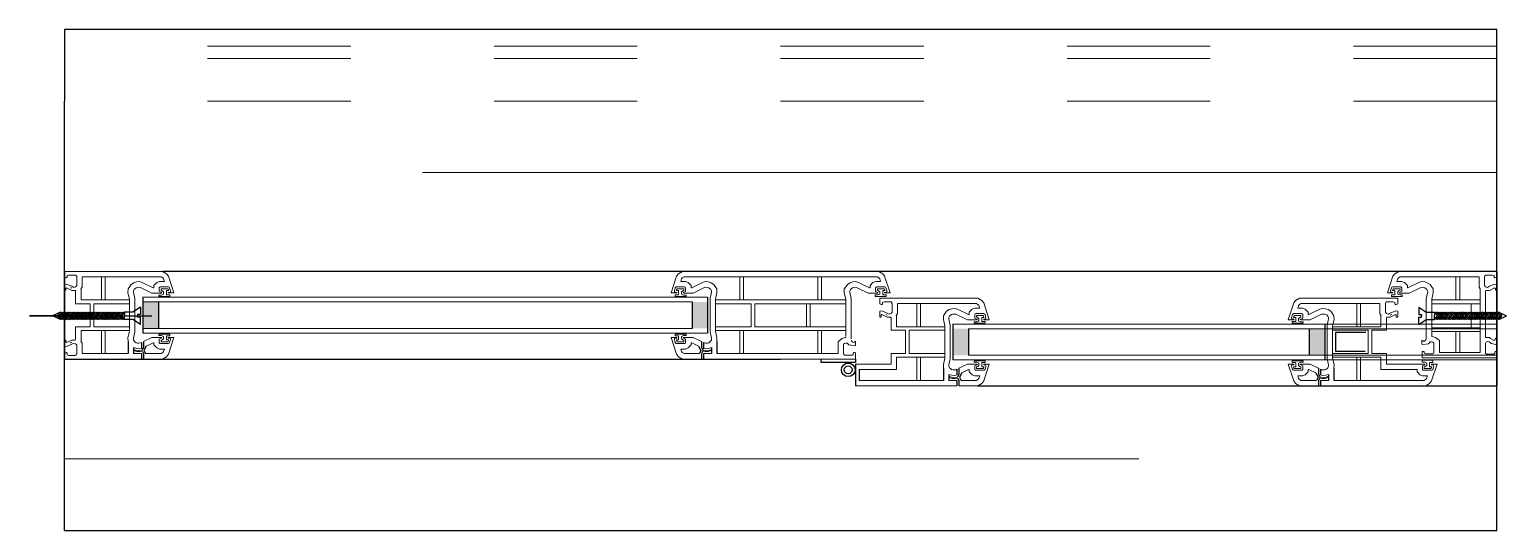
# Model space of a CAD drawing. Header units: metres. Extents: x -355 to 973, y -73 to 238.
# Drawn here: x 753.097 to 754.128, y 170.365 to 170.715 of the extents above; entities that cross this region are included whole.
import ezdxf

# ---------------------------------------------------------------- set-up
doc = ezdxf.new("R2010")
doc.units = ezdxf.units.M
doc.header["$LTSCALE"] = 3
doc.header["$MEASUREMENT"] = 0
doc.linetypes.add('202$0$HIDDEN', pattern=[0.375, 0.25, -0.125])
doc.linetypes.add('DASHED2', pattern=[0.375, 0.25, -0.125])
doc.layers.add('01B', color=10, linetype='Continuous')
doc.layers.add('5', color=2, linetype='Continuous')
doc.layers.add('05', color=21, linetype='Continuous', lineweight=5)
doc.layers.add('15', color=63, linetype='DASHED2', lineweight=15)

# ---------------------------------------------------------------- blocks, each defined once
blk = doc.blocks.new('DSSSS')
at = {"layer": '05'}
for p, q in [((152.76042, -221.38644), (152.76042, -221.38719)), ((152.76042, -221.38719), (152.76643, -221.38719)), ((152.76643, -221.38719), (152.76643, -221.38631))]:
    blk.add_line(p, q, dxfattribs=at)
blk.add_lwpolyline([(152.76643, -221.38631), (152.76455, -221.38631), (152.76455, -221.38402), (152.76573, -221.38402), (152.76544, -221.383), (152.76167, -221.383), (152.76167, -221.38381), (152.76226, -221.38407), (152.76299, -221.38465), (152.76299, -221.38592), (152.76191, -221.38644), (152.76042, -221.38644)], dxfattribs=at)
blk = doc.blocks.new('2wq2w')
at = {"layer": '01B'}
for points in [[(223.1487, 63.4053), (223.1378, 63.4053), (223.1378, 63.4238), (223.1487, 63.4238)], [(223.5212, 63.4053), (223.5321, 63.4053), (223.5321, 63.4238), (223.5212, 63.4238)], [(223.7141, 63.3866), (223.7032, 63.3866), (223.7032, 63.4051), (223.7141, 63.4051)], [(223.952, 63.4051), (223.9629, 63.4051), (223.9629, 63.3866), (223.952, 63.3866)]]:
    blk.add_hatch(color=143, dxfattribs=at).paths.add_polyline_path(points)
at = {"layer": '01B', "color": 32}
for p, q in [((223.083, 63.6142), (223.083, 63.5642)), ((224.083, 63.5642), (224.083, 63.6142)), ((223.083, 63.2642), (223.083, 63.5641)), ((224.083, 63.2642), (224.083, 63.5641))]:
    blk.add_line(p, q, dxfattribs=at)
at = {"layer": '01B', "color": 143}
for p, q in [((223.083, 63.4452), (223.083, 63.3839)), ((224.083, 63.4452), (223.1516, 63.4452)), ((224.083, 63.4452), (224.083, 63.3847)), ((224.083, 63.4452), (224.083, 63.3652)), ((223.1361, 63.4203), (223.1308, 63.4167)), ((223.1361, 63.4203), (223.1361, 63.4151)), ((223.1378, 63.4271), (223.1378, 63.402)), ((223.1487, 63.4238), (223.1487, 63.4053)), ((223.5212, 63.4238), (223.5212, 63.4053)), ((223.5321, 63.4271), (223.5321, 63.402)), ((224.0285, 63.4203), (224.0285, 63.4151)), ((224.0285, 63.4203), (224.0338, 63.4167)), ((223.0995, 63.4142), (223.0587, 63.4142)), ((223.0587, 63.4142), (223.144, 63.4142)), ((223.0802, 63.4167), (223.0748, 63.4142)), ((223.0802, 63.4116), (223.0748, 63.4142)), ((223.0802, 63.4167), (223.0781, 63.4142)), ((223.0802, 63.4116), (223.0781, 63.4142)), ((223.0814, 63.4167), (223.0793, 63.4142)), ((223.0814, 63.4116), (223.0793, 63.4142)), ((223.0802, 63.4167), (223.0809, 63.4161)), ((223.0802, 63.4116), (223.0809, 63.4122)), ((223.0827, 63.4167), (223.0806, 63.4142)), ((223.0827, 63.4116), (223.0806, 63.4142)), ((223.0814, 63.4167), (223.0822, 63.4161)), ((223.0814, 63.4116), (223.0822, 63.4122)), ((223.0839, 63.4167), (223.0818, 63.4142)), ((223.0839, 63.4116), (223.0818, 63.4142)), ((223.0827, 63.4167), (223.0834, 63.4161)), ((223.0827, 63.4116), (223.0834, 63.4122)), ((223.0852, 63.4167), (223.0831, 63.4142)), ((223.0852, 63.4116), (223.0831, 63.4142)), ((223.0839, 63.4167), (223.0847, 63.4161)), ((223.0839, 63.4116), (223.0847, 63.4122)), ((223.0864, 63.4167), (223.0843, 63.4142)), ((223.0864, 63.4116), (223.0843, 63.4142)), ((223.0852, 63.4167), (223.0859, 63.4161)), ((223.0852, 63.4116), (223.0859, 63.4122)), ((223.0877, 63.4167), (223.0855, 63.4142)), ((223.0877, 63.4116), (223.0855, 63.4142)), ((223.0864, 63.4167), (223.0872, 63.4161)), ((223.0864, 63.4116), (223.0872, 63.4122)), ((223.0889, 63.4167), (223.0868, 63.4142)), ((223.0889, 63.4116), (223.0868, 63.4142)), ((223.0877, 63.4167), (223.0884, 63.4161)), ((223.0877, 63.4116), (223.0884, 63.4122)), ((223.0902, 63.4167), (223.088, 63.4142)), ((223.0902, 63.4116), (223.088, 63.4142)), ((223.0889, 63.4167), (223.0897, 63.4161)), ((223.0889, 63.4116), (223.0897, 63.4122)), ((223.0914, 63.4167), (223.0893, 63.4142)), ((223.0914, 63.4116), (223.0893, 63.4142)), ((223.0902, 63.4167), (223.0909, 63.4161)), ((223.0902, 63.4116), (223.0909, 63.4122)), ((223.0927, 63.4167), (223.0905, 63.4142)), ((223.0927, 63.4116), (223.0905, 63.4142)), ((223.0914, 63.4167), (223.0921, 63.4161)), ((223.0914, 63.4116), (223.0921, 63.4122)), ((223.0939, 63.4167), (223.0918, 63.4142)), ((223.0939, 63.4116), (223.0918, 63.4142)), ((223.0927, 63.4167), (223.0934, 63.4161)), ((223.0927, 63.4116), (223.0934, 63.4122)), ((223.0952, 63.4167), (223.093, 63.4142)), ((223.0952, 63.4116), (223.093, 63.4142)), ((223.0939, 63.4167), (223.0946, 63.4161)), ((223.0939, 63.4116), (223.0946, 63.4122)), ((223.0964, 63.4167), (223.0943, 63.4142)), ((223.0964, 63.4116), (223.0943, 63.4142)), ((223.0952, 63.4167), (223.0959, 63.4161)), ((223.0952, 63.4116), (223.0959, 63.4122)), ((223.0976, 63.4167), (223.0955, 63.4142)), ((223.0976, 63.4116), (223.0955, 63.4142)), ((223.0964, 63.4167), (223.0971, 63.4161)), ((223.0964, 63.4116), (223.0971, 63.4122)), ((223.0989, 63.4167), (223.0968, 63.4142)), ((223.0989, 63.4116), (223.0968, 63.4142)), ((223.0976, 63.4167), (223.0984, 63.4161)), ((223.0976, 63.4116), (223.0984, 63.4122)), ((223.1001, 63.4167), (223.098, 63.4142)), ((223.1001, 63.4116), (223.098, 63.4142)), ((223.0989, 63.4167), (223.0996, 63.4161)), ((223.0989, 63.4116), (223.0996, 63.4122)), ((223.1014, 63.4167), (223.0993, 63.4142)), ((223.1014, 63.4116), (223.0993, 63.4142)), ((223.1001, 63.4167), (223.1009, 63.4161)), ((223.1001, 63.4116), (223.1009, 63.4122)), ((223.1026, 63.4167), (223.1005, 63.4142)), ((223.1026, 63.4116), (223.1005, 63.4142)), ((223.1014, 63.4167), (223.1021, 63.4161)), ((223.1014, 63.4116), (223.1021, 63.4122)), ((223.1039, 63.4167), (223.1017, 63.4142)), ((223.1039, 63.4116), (223.1017, 63.4142)), ((223.1026, 63.4167), (223.1034, 63.4161)), ((223.1026, 63.4116), (223.1034, 63.4122)), ((223.1051, 63.4167), (223.103, 63.4142)), ((223.1051, 63.4116), (223.103, 63.4142)), ((223.1039, 63.4167), (223.1046, 63.4161)), ((223.1039, 63.4116), (223.1046, 63.4122)), ((223.1064, 63.4167), (223.1042, 63.4142)), ((223.1064, 63.4116), (223.1042, 63.4142)), ((223.1051, 63.4167), (223.1058, 63.4161)), ((223.1051, 63.4116), (223.1058, 63.4122)), ((223.1076, 63.4167), (223.1055, 63.4142)), ((223.1076, 63.4116), (223.1055, 63.4142)), ((223.1064, 63.4167), (223.1071, 63.4161)), ((223.1064, 63.4116), (223.1071, 63.4122)), ((223.1089, 63.4167), (223.1067, 63.4142)), ((223.1089, 63.4116), (223.1067, 63.4142)), ((223.1076, 63.4167), (223.1083, 63.4161)), ((223.1076, 63.4116), (223.1083, 63.4122)), ((223.1101, 63.4167), (223.108, 63.4142)), ((223.1101, 63.4116), (223.108, 63.4142)), ((223.1089, 63.4167), (223.1096, 63.4161)), ((223.1089, 63.4116), (223.1096, 63.4122)), ((223.1113, 63.4167), (223.1092, 63.4142)), ((223.1113, 63.4116), (223.1092, 63.4142)), ((223.1101, 63.4167), (223.1108, 63.4161)), ((223.1101, 63.4116), (223.1108, 63.4122)), ((223.1126, 63.4167), (223.1105, 63.4142)), ((223.1126, 63.4116), (223.1105, 63.4142)), ((223.1113, 63.4167), (223.1121, 63.4161)), ((223.1113, 63.4116), (223.1121, 63.4122)), ((223.1138, 63.4167), (223.1117, 63.4142)), ((223.1138, 63.4116), (223.1117, 63.4142)), ((223.1126, 63.4167), (223.1133, 63.4161)), ((223.1126, 63.4116), (223.1133, 63.4122)), ((223.1151, 63.4167), (223.113, 63.4142)), ((223.1151, 63.4116), (223.113, 63.4142)), ((223.1138, 63.4167), (223.1146, 63.4161)), ((223.1138, 63.4116), (223.1146, 63.4122)), ((223.1163, 63.4167), (223.1142, 63.4142)), ((223.1163, 63.4116), (223.1142, 63.4142)), ((223.1151, 63.4167), (223.1158, 63.4161)), ((223.1151, 63.4116), (223.1158, 63.4122)), ((223.1176, 63.4167), (223.1154, 63.4142)), ((223.1176, 63.4116), (223.1154, 63.4142)), ((223.1163, 63.4167), (223.1171, 63.4161)), ((223.1163, 63.4116), (223.1171, 63.4122)), ((223.1188, 63.4167), (223.1167, 63.4142)), ((223.1188, 63.4116), (223.1167, 63.4142)), ((223.1176, 63.4167), (223.1183, 63.4161)), ((223.1176, 63.4116), (223.1183, 63.4122)), ((223.1201, 63.4167), (223.1179, 63.4142)), ((223.1201, 63.4116), (223.1179, 63.4142)), ((223.1188, 63.4167), (223.1195, 63.4161)), ((223.1188, 63.4116), (223.1195, 63.4122)), ((223.1213, 63.4167), (223.1192, 63.4142)), ((223.1213, 63.4116), (223.1192, 63.4142)), ((223.1201, 63.4167), (223.1208, 63.4161)), ((223.1201, 63.4116), (223.1208, 63.4122)), ((223.1226, 63.4167), (223.1204, 63.4142)), ((223.1226, 63.4116), (223.1204, 63.4142)), ((223.1213, 63.4167), (223.122, 63.4161)), ((223.1213, 63.4116), (223.122, 63.4122)), ((223.1238, 63.4167), (223.1217, 63.4142)), ((223.1238, 63.4116), (223.1217, 63.4142)), ((223.1226, 63.4167), (223.1233, 63.4161)), ((223.1226, 63.4116), (223.1233, 63.4122)), ((223.125, 63.4167), (223.1229, 63.4142)), ((223.125, 63.4116), (223.1229, 63.4142)), ((223.1238, 63.4167), (223.1245, 63.4161)), ((223.1238, 63.4116), (223.1245, 63.4122)), ((223.1308, 63.4167), (223.125, 63.4167)), ((223.125, 63.4167), (223.125, 63.4142)), ((223.125, 63.4116), (223.125, 63.4142)), ((223.1308, 63.4116), (223.125, 63.4116)), ((223.1361, 63.408), (223.1308, 63.4116)), ((223.1361, 63.4151), (223.134, 63.4151)), ((223.134, 63.4151), (223.134, 63.4142)), ((223.134, 63.4132), (223.134, 63.4142)), ((223.1361, 63.4132), (223.134, 63.4132)), ((223.1361, 63.408), (223.1361, 63.4132)), ((224.0285, 63.4151), (224.0305, 63.4151)), ((224.0285, 63.408), (224.0285, 63.4132)), ((224.0285, 63.4132), (224.0305, 63.4132)), ((224.0285, 63.408), (224.0338, 63.4116)), ((224.0305, 63.4151), (224.0305, 63.4142)), ((224.0305, 63.4132), (224.0305, 63.4142)), ((224.0338, 63.4167), (224.0395, 63.4167)), ((224.0338, 63.4116), (224.0395, 63.4116)), ((224.0395, 63.4167), (224.0395, 63.4142)), ((224.0395, 63.4167), (224.0417, 63.4142)), ((224.0395, 63.4116), (224.0395, 63.4142)), ((224.0395, 63.4116), (224.0417, 63.4142)), ((224.0408, 63.4167), (224.04, 63.4161)), ((224.0408, 63.4116), (224.04, 63.4122)), ((224.0408, 63.4167), (224.0429, 63.4142)), ((224.0408, 63.4116), (224.0429, 63.4142)), ((224.042, 63.4167), (224.0413, 63.4161)), ((224.042, 63.4116), (224.0413, 63.4122)), ((224.042, 63.4167), (224.0441, 63.4142)), ((224.042, 63.4116), (224.0441, 63.4142)), ((224.0433, 63.4167), (224.0425, 63.4161)), ((224.0433, 63.4116), (224.0425, 63.4122)), ((224.0433, 63.4167), (224.0454, 63.4142)), ((224.0433, 63.4116), (224.0454, 63.4142)), ((224.0445, 63.4167), (224.0438, 63.4161)), ((224.0445, 63.4116), (224.0438, 63.4122)), ((224.0445, 63.4167), (224.0466, 63.4142)), ((224.0445, 63.4116), (224.0466, 63.4142)), ((224.0458, 63.4167), (224.045, 63.4161)), ((224.0458, 63.4116), (224.045, 63.4122)), ((224.0458, 63.4167), (224.0479, 63.4142)), ((224.0458, 63.4116), (224.0479, 63.4142)), ((224.047, 63.4167), (224.0463, 63.4161)), ((224.047, 63.4116), (224.0463, 63.4122)), ((224.047, 63.4167), (224.0491, 63.4142)), ((224.047, 63.4116), (224.0491, 63.4142)), ((224.0482, 63.4167), (224.0475, 63.4161)), ((224.0482, 63.4116), (224.0475, 63.4122)), ((224.0482, 63.4167), (224.0504, 63.4142)), ((224.0482, 63.4116), (224.0504, 63.4142)), ((224.0495, 63.4167), (224.0488, 63.4161)), ((224.0495, 63.4116), (224.0488, 63.4122)), ((224.0495, 63.4167), (224.0516, 63.4142)), ((224.0495, 63.4116), (224.0516, 63.4142)), ((224.0507, 63.4167), (224.05, 63.4161)), ((224.0507, 63.4116), (224.05, 63.4122)), ((224.0507, 63.4167), (224.0529, 63.4142)), ((224.0507, 63.4116), (224.0529, 63.4142)), ((224.052, 63.4167), (224.0512, 63.4161)), ((224.052, 63.4116), (224.0512, 63.4122)), ((224.052, 63.4167), (224.0541, 63.4142)), ((224.052, 63.4116), (224.0541, 63.4142)), ((224.0532, 63.4167), (224.0525, 63.4161)), ((224.0532, 63.4116), (224.0525, 63.4122)), ((224.0532, 63.4167), (224.0554, 63.4142)), ((224.0532, 63.4116), (224.0554, 63.4142)), ((224.0545, 63.4167), (224.0537, 63.4161)), ((224.0545, 63.4116), (224.0537, 63.4122)), ((224.0545, 63.4167), (224.0566, 63.4142)), ((224.0545, 63.4116), (224.0566, 63.4142)), ((224.0557, 63.4167), (224.055, 63.4161)), ((224.0557, 63.4116), (224.055, 63.4122)), ((224.0557, 63.4167), (224.0578, 63.4142)), ((224.0557, 63.4116), (224.0578, 63.4142)), ((224.057, 63.4167), (224.0562, 63.4161)), ((224.057, 63.4116), (224.0562, 63.4122)), ((224.057, 63.4167), (224.0591, 63.4142)), ((224.057, 63.4116), (224.0591, 63.4142)), ((224.0582, 63.4167), (224.0575, 63.4161)), ((224.0582, 63.4116), (224.0575, 63.4122)), ((224.0582, 63.4167), (224.0603, 63.4142)), ((224.0582, 63.4116), (224.0603, 63.4142)), ((224.0595, 63.4167), (224.0587, 63.4161)), ((224.0595, 63.4116), (224.0587, 63.4122)), ((224.0595, 63.4167), (224.0616, 63.4142)), ((224.0595, 63.4116), (224.0616, 63.4142)), ((224.0607, 63.4167), (224.06, 63.4161)), ((224.0607, 63.4116), (224.06, 63.4122)), ((224.0607, 63.4167), (224.0628, 63.4142)), ((224.0607, 63.4116), (224.0628, 63.4142)), ((224.0619, 63.4167), (224.0612, 63.4161)), ((224.0619, 63.4116), (224.0612, 63.4122)), ((224.0619, 63.4167), (224.0641, 63.4142)), ((224.0619, 63.4116), (224.0641, 63.4142)), ((224.0632, 63.4167), (224.0625, 63.4161)), ((224.0632, 63.4116), (224.0625, 63.4122)), ((224.0632, 63.4167), (224.0653, 63.4142)), ((224.0632, 63.4116), (224.0653, 63.4142)), ((224.0644, 63.4167), (224.0637, 63.4161)), ((224.0644, 63.4116), (224.0637, 63.4122)), ((224.0644, 63.4167), (224.0666, 63.4142)), ((224.0644, 63.4116), (224.0666, 63.4142)), ((224.0657, 63.4167), (224.065, 63.4161)), ((224.0657, 63.4116), (224.065, 63.4122)), ((224.0657, 63.4167), (224.0678, 63.4142)), ((224.0657, 63.4116), (224.0678, 63.4142)), ((224.0669, 63.4167), (224.0662, 63.4161)), ((224.0669, 63.4116), (224.0662, 63.4122)), ((224.0669, 63.4167), (224.0691, 63.4142)), ((224.0669, 63.4116), (224.0691, 63.4142)), ((224.0682, 63.4167), (224.0674, 63.4161)), ((224.0682, 63.4116), (224.0674, 63.4122)), ((224.0682, 63.4167), (224.0703, 63.4142)), ((224.0682, 63.4116), (224.0703, 63.4142)), ((224.0694, 63.4167), (224.0687, 63.4161)), ((224.0694, 63.4116), (224.0687, 63.4122)), ((224.0694, 63.4167), (224.0715, 63.4142)), ((224.0694, 63.4116), (224.0715, 63.4142)), ((224.0707, 63.4167), (224.0699, 63.4161)), ((224.0707, 63.4116), (224.0699, 63.4122)), ((224.0707, 63.4167), (224.0728, 63.4142)), ((224.0707, 63.4116), (224.0728, 63.4142)), ((224.0719, 63.4167), (224.0712, 63.4161)), ((224.0719, 63.4116), (224.0712, 63.4122)), ((224.0719, 63.4167), (224.074, 63.4142)), ((224.0719, 63.4116), (224.074, 63.4142)), ((224.0732, 63.4167), (224.0724, 63.4161)), ((224.0732, 63.4116), (224.0724, 63.4122)), ((224.0732, 63.4167), (224.0753, 63.4142)), ((224.0732, 63.4116), (224.0753, 63.4142)), ((224.0744, 63.4167), (224.0737, 63.4161)), ((224.0744, 63.4116), (224.0737, 63.4122)), ((224.0744, 63.4167), (224.0765, 63.4142)), ((224.0744, 63.4116), (224.0765, 63.4142)), ((224.0756, 63.4167), (224.0749, 63.4161)), ((224.0756, 63.4116), (224.0749, 63.4122)), ((224.0756, 63.4167), (224.0778, 63.4142)), ((224.0756, 63.4116), (224.0778, 63.4142)), ((224.0769, 63.4167), (224.0762, 63.4161)), ((224.0769, 63.4116), (224.0762, 63.4122)), ((224.0769, 63.4167), (224.079, 63.4142)), ((224.0769, 63.4116), (224.079, 63.4142)), ((224.0781, 63.4167), (224.0774, 63.4161)), ((224.0781, 63.4116), (224.0774, 63.4122)), ((224.0781, 63.4167), (224.0803, 63.4142)), ((224.0781, 63.4116), (224.0803, 63.4142)), ((224.0794, 63.4167), (224.0787, 63.4161)), ((224.0794, 63.4116), (224.0787, 63.4122)), ((224.0794, 63.4167), (224.0815, 63.4142)), ((224.0794, 63.4116), (224.0815, 63.4142)), ((224.0806, 63.4167), (224.0799, 63.4161)), ((224.0806, 63.4116), (224.0799, 63.4122)), ((224.0806, 63.4167), (224.0828, 63.4142)), ((224.0806, 63.4116), (224.0828, 63.4142)), ((224.0819, 63.4167), (224.0811, 63.4161)), ((224.0819, 63.4116), (224.0811, 63.4122)), ((224.0819, 63.4167), (224.084, 63.4142)), ((224.0819, 63.4116), (224.084, 63.4142)), ((224.0831, 63.4167), (224.0824, 63.4161)), ((224.0831, 63.4116), (224.0824, 63.4122)), ((224.0831, 63.4167), (224.0853, 63.4142)), ((224.0831, 63.4116), (224.0853, 63.4142)), ((224.0844, 63.4167), (224.0836, 63.4161)), ((224.0844, 63.4116), (224.0836, 63.4122)), ((224.0844, 63.4167), (224.0865, 63.4142)), ((224.0844, 63.4167), (224.0897, 63.4142)), ((224.0844, 63.4116), (224.0865, 63.4142)), ((224.0844, 63.4116), (224.0897, 63.4142)), ((223.7032, 63.4084), (223.7032, 63.3833)), ((223.7141, 63.4051), (223.7141, 63.3866)), ((223.952, 63.4051), (223.952, 63.3866)), ((223.9629, 63.4084), (223.9629, 63.3833)), ((223.9915, 63.4024), (223.9703, 63.4024)), ((223.9703, 63.4024), (223.9703, 63.3895)), ((223.1275, 63.3962), (223.1275, 63.3877)), ((223.1313, 63.3919), (223.1313, 63.3877)), ((223.1317, 63.3904), (223.1315, 63.3898)), ((223.1368, 63.3955), (223.1368, 63.3914)), ((223.1383, 63.392), (223.1372, 63.3899)), ((223.1375, 63.3893), (223.1383, 63.3877)), ((223.1383, 63.3963), (223.1383, 63.392)), ((223.1402, 63.393), (223.1386, 63.3899)), ((223.1386, 63.3899), (223.1397, 63.3877)), ((223.5258, 63.393), (223.5274, 63.3899)), ((223.5274, 63.3899), (223.5263, 63.3877)), ((223.5277, 63.3963), (223.5277, 63.392)), ((223.5277, 63.392), (223.5289, 63.3899)), ((223.5286, 63.3893), (223.5277, 63.3877)), ((223.5293, 63.3955), (223.5293, 63.3914)), ((223.5343, 63.3904), (223.5345, 63.3898)), ((223.5348, 63.3919), (223.5348, 63.3877)), ((223.5385, 63.3962), (223.5385, 63.3877)), ((223.9703, 63.3895), (223.9912, 63.3895)), ((223.083, 63.3839), (223.583, 63.3839)), ((223.1368, 63.3877), (223.1368, 63.3839)), ((223.1383, 63.3877), (223.1383, 63.3839)), ((223.5277, 63.3877), (223.5277, 63.3839)), ((223.5293, 63.3877), (223.5293, 63.3839)), ((223.6114, 63.3815), (223.6114, 63.3839)), ((223.6353, 63.3815), (223.6114, 63.3815)), ((223.6353, 63.3839), (223.6353, 63.3815)), ((223.6353, 63.3804), (223.6353, 63.3652)), ((223.6378, 63.3766), (223.6378, 63.369)), ((223.6967, 63.3775), (223.6967, 63.369)), ((223.7005, 63.3732), (223.7005, 63.369)), ((223.7009, 63.3717), (223.7007, 63.3711)), ((223.706, 63.3769), (223.706, 63.3728)), ((223.706, 63.369), (223.706, 63.3652)), ((223.7075, 63.3733), (223.7064, 63.3712)), ((223.7067, 63.3706), (223.7075, 63.369)), ((223.7075, 63.3776), (223.7075, 63.3733)), ((223.7075, 63.369), (223.7075, 63.3652)), ((223.7095, 63.3743), (223.7078, 63.3712)), ((223.7078, 63.3712), (223.709, 63.369)), ((223.9566, 63.3743), (223.9582, 63.3712)), ((223.9582, 63.3712), (223.9571, 63.369)), ((223.9585, 63.3776), (223.9585, 63.3733)), ((223.9585, 63.3733), (223.9596, 63.3712)), ((223.9593, 63.3706), (223.9585, 63.369)), ((223.9585, 63.369), (223.9585, 63.3652)), ((223.96, 63.3769), (223.96, 63.3728)), ((223.96, 63.369), (223.96, 63.3652)), ((223.9651, 63.3717), (223.9653, 63.3711)), ((223.9655, 63.3732), (223.9655, 63.369)), ((223.9693, 63.3775), (223.9693, 63.369)), ((223.7208, 63.3652), (224.083, 63.3652))]:
    blk.add_line(p, q, dxfattribs=at)
for radius in [0.00477, 0.00274]:
    blk.add_circle((223.6302, 63.3764), radius, dxfattribs=at)
at = {"layer": '05', "color": 143}
for p, q in [((223.083, 63.4412), (223.083, 63.4452)), ((223.0844, 63.4406), (223.083, 63.4412)), ((223.085, 63.4411), (223.0844, 63.4406)), ((223.0861, 63.4426), (223.085, 63.4422)), ((223.085, 63.4422), (223.085, 63.4411)), ((223.0904, 63.4426), (223.0861, 63.4426)), ((223.091, 63.4425), (223.0904, 63.4426)), ((223.0916, 63.4415), (223.091, 63.4425)), ((223.0916, 63.4354), (223.0916, 63.4415)), ((223.0954, 63.4341), (223.0954, 63.4414)), ((223.0954, 63.4414), (223.1505, 63.4414)), ((223.1089, 63.4252), (223.1089, 63.4414)), ((223.1115, 63.4252), (223.1115, 63.4414)), ((223.1505, 63.4414), (223.1517, 63.4406)), ((223.1517, 63.4406), (223.1522, 63.44)), ((223.5144, 63.4406), (223.5139, 63.44)), ((223.5156, 63.4414), (223.5144, 63.4406)), ((223.583, 63.4414), (223.5156, 63.4414)), ((223.5545, 63.4252), (223.5545, 63.4414)), ((223.5571, 63.4252), (223.5571, 63.4414)), ((223.583, 63.4452), (223.6516, 63.4452)), ((223.583, 63.4414), (223.6505, 63.4414)), ((223.6089, 63.4252), (223.6089, 63.4414)), ((223.6115, 63.4252), (223.6115, 63.4414)), ((223.6505, 63.4414), (223.6517, 63.4406)), ((223.6516, 63.4452), (223.6543, 63.4435)), ((223.6517, 63.4406), (223.6522, 63.44)), ((223.6543, 63.4435), (223.6556, 63.4418)), ((223.6556, 63.4418), (223.6595, 63.4301)), ((224.0104, 63.4418), (224.0066, 63.4301)), ((224.0118, 63.4435), (224.0104, 63.4418)), ((224.0145, 63.4452), (224.0118, 63.4435)), ((224.0144, 63.4406), (224.0139, 63.44)), ((224.0156, 63.4414), (224.0144, 63.4406)), ((224.083, 63.4452), (224.0145, 63.4452)), ((224.0707, 63.4414), (224.0156, 63.4414)), ((224.0545, 63.4252), (224.0545, 63.4414)), ((224.0571, 63.4252), (224.0571, 63.4414)), ((224.0707, 63.4341), (224.0707, 63.4414)), ((224.0745, 63.4415), (224.075, 63.4425)), ((224.0745, 63.4354), (224.0745, 63.4415)), ((224.075, 63.4425), (224.0756, 63.4426)), ((224.0756, 63.4426), (224.0799, 63.4426)), ((224.0799, 63.4426), (224.0811, 63.4422)), ((224.0811, 63.4422), (224.0811, 63.4411)), ((224.0811, 63.4411), (224.0816, 63.4406)), ((224.0816, 63.4406), (224.083, 63.4412)), ((224.083, 63.4412), (224.083, 63.4452)), ((223.083, 63.4361), (223.0844, 63.4363)), ((223.083, 63.432), (223.083, 63.4361)), ((223.0834, 63.4318), (223.083, 63.432)), ((223.084, 63.432), (223.0834, 63.4318)), ((223.0841, 63.4332), (223.084, 63.432)), ((223.0845, 63.4337), (223.0841, 63.4332)), ((223.0844, 63.4363), (223.0883, 63.4348)), ((223.0882, 63.4319), (223.0845, 63.4337)), ((223.0881, 63.4334), (223.0872, 63.4338)), ((223.0872, 63.4338), (223.0877, 63.4336)), ((223.0877, 63.4336), (223.0881, 63.4334)), ((223.0895, 63.4319), (223.0882, 63.4319)), ((223.0883, 63.4348), (223.0896, 63.434)), ((223.0906, 63.4319), (223.0895, 63.4319)), ((223.0896, 63.434), (223.0909, 63.4345)), ((223.0909, 63.4315), (223.0906, 63.4319)), ((223.0909, 63.4345), (223.0916, 63.4354)), ((223.0909, 63.4226), (223.0909, 63.4315)), ((223.0945, 63.433), (223.0954, 63.4341)), ((223.0947, 63.4327), (223.0945, 63.433)), ((223.0947, 63.4252), (223.0947, 63.4327)), ((223.1275, 63.4329), (223.1274, 63.4303)), ((223.1274, 63.4303), (223.1285, 63.4258)), ((223.1287, 63.4347), (223.1275, 63.4329)), ((223.1297, 63.436), (223.1287, 63.4347)), ((223.1315, 63.4372), (223.1297, 63.436)), ((223.1334, 63.4378), (223.1315, 63.4372)), ((223.1354, 63.438), (223.1334, 63.4378)), ((223.1374, 63.4375), (223.1354, 63.438)), ((223.145, 63.4338), (223.1374, 63.4375)), ((223.1455, 63.4338), (223.145, 63.4338)), ((223.1475, 63.4374), (223.1455, 63.4353)), ((223.1455, 63.4353), (223.1455, 63.4338)), ((223.1494, 63.4382), (223.1475, 63.4374)), ((223.1528, 63.4382), (223.1494, 63.4382)), ((223.1522, 63.44), (223.1528, 63.4382)), ((223.5139, 63.44), (223.5133, 63.4382)), ((223.5133, 63.4382), (223.5166, 63.4382)), ((223.5166, 63.4382), (223.5185, 63.4374)), ((223.5185, 63.4374), (223.5206, 63.4353)), ((223.5206, 63.4353), (223.5206, 63.4338)), ((223.5206, 63.4338), (223.521, 63.4338)), ((223.521, 63.4338), (223.5286, 63.4375)), ((223.5286, 63.4375), (223.5307, 63.438)), ((223.5307, 63.438), (223.5327, 63.4378)), ((223.5327, 63.4378), (223.5345, 63.4372)), ((223.5345, 63.4372), (223.5364, 63.436)), ((223.5364, 63.436), (223.5374, 63.4347)), ((223.5374, 63.4347), (223.5385, 63.4329)), ((223.5386, 63.4303), (223.5376, 63.4258)), ((223.5385, 63.4329), (223.5386, 63.4303)), ((223.6275, 63.4329), (223.6274, 63.4303)), ((223.6274, 63.4303), (223.6285, 63.4258)), ((223.6287, 63.4347), (223.6275, 63.4329)), ((223.6297, 63.436), (223.6287, 63.4347)), ((223.6315, 63.4372), (223.6297, 63.436)), ((223.6318, 63.4325), (223.6313, 63.4317)), ((223.6313, 63.4317), (223.6313, 63.4306)), ((223.6313, 63.4306), (223.6323, 63.4262)), ((223.6334, 63.4378), (223.6315, 63.4372)), ((223.6323, 63.4331), (223.6318, 63.4325)), ((223.6332, 63.4337), (223.6323, 63.4331)), ((223.6341, 63.434), (223.6332, 63.4337)), ((223.6354, 63.438), (223.6334, 63.4378)), ((223.6351, 63.4341), (223.6341, 63.434)), ((223.6361, 63.4339), (223.6351, 63.4341)), ((223.6374, 63.4375), (223.6354, 63.438)), ((223.6441, 63.43), (223.6361, 63.4339)), ((223.645, 63.4338), (223.6374, 63.4375)), ((223.6506, 63.43), (223.6441, 63.43)), ((223.6455, 63.4338), (223.645, 63.4338)), ((223.6475, 63.4374), (223.6455, 63.4353)), ((223.6455, 63.4353), (223.6455, 63.4338)), ((223.6494, 63.4382), (223.6475, 63.4374)), ((223.6497, 63.4342), (223.6493, 63.4337)), ((223.6493, 63.4337), (223.6493, 63.4312)), ((223.6493, 63.4312), (223.6507, 63.4306)), ((223.6528, 63.4382), (223.6494, 63.4382)), ((223.6502, 63.4343), (223.6497, 63.4342)), ((223.6558, 63.4343), (223.6502, 63.4343)), ((223.651, 63.4301), (223.6506, 63.43)), ((223.6507, 63.4306), (223.651, 63.4303)), ((223.651, 63.4303), (223.651, 63.4301)), ((223.6522, 63.44), (223.6528, 63.4382)), ((223.6555, 63.4301), (223.6555, 63.4305)), ((223.6555, 63.4305), (223.6563, 63.4305)), ((223.6595, 63.4301), (223.6555, 63.4301)), ((223.6562, 63.4341), (223.6558, 63.4343)), ((223.6565, 63.4337), (223.6562, 63.4341)), ((223.6563, 63.4305), (223.6568, 63.4306)), ((223.6572, 63.4315), (223.6565, 63.4337)), ((223.6568, 63.4306), (223.6571, 63.431)), ((223.6571, 63.431), (223.6572, 63.4315)), ((224.0066, 63.4301), (224.0105, 63.4301)), ((224.0089, 63.4315), (224.0095, 63.4337)), ((224.009, 63.431), (224.0089, 63.4315)), ((224.0092, 63.4306), (224.009, 63.431)), ((224.0098, 63.4305), (224.0092, 63.4306)), ((224.0095, 63.4337), (224.0098, 63.4341)), ((224.0098, 63.4341), (224.0102, 63.4343)), ((224.0105, 63.4305), (224.0098, 63.4305)), ((224.0102, 63.4343), (224.0159, 63.4343)), ((224.0105, 63.4301), (224.0105, 63.4305)), ((224.0139, 63.44), (224.0133, 63.4382)), ((224.0133, 63.4382), (224.0166, 63.4382)), ((224.0154, 63.4306), (224.0151, 63.4303)), ((224.0151, 63.4303), (224.0151, 63.4301)), ((224.0151, 63.4301), (224.0154, 63.43)), ((224.0167, 63.4312), (224.0154, 63.4306)), ((224.0154, 63.43), (224.0219, 63.43)), ((224.0159, 63.4343), (224.0163, 63.4342)), ((224.0163, 63.4342), (224.0167, 63.4337)), ((224.0166, 63.4382), (224.0185, 63.4374)), ((224.0167, 63.4337), (224.0167, 63.4312)), ((224.0185, 63.4374), (224.0206, 63.4353)), ((224.0206, 63.4353), (224.0206, 63.4338)), ((224.0206, 63.4338), (224.021, 63.4338)), ((224.021, 63.4338), (224.0286, 63.4375)), ((224.0219, 63.43), (224.0299, 63.4339)), ((224.0286, 63.4375), (224.0307, 63.438)), ((224.0299, 63.4339), (224.0309, 63.4341)), ((224.0307, 63.438), (224.0327, 63.4378)), ((224.0309, 63.4341), (224.032, 63.434)), ((224.032, 63.434), (224.0328, 63.4337)), ((224.0327, 63.4378), (224.0345, 63.4372)), ((224.0328, 63.4337), (224.0337, 63.4331)), ((224.0337, 63.4331), (224.0342, 63.4325)), ((224.0348, 63.4306), (224.0338, 63.4262)), ((224.0342, 63.4325), (224.0347, 63.4317)), ((224.0345, 63.4372), (224.0364, 63.436)), ((224.0347, 63.4317), (224.0348, 63.4306)), ((224.0364, 63.436), (224.0374, 63.4347)), ((224.0374, 63.4347), (224.0385, 63.4329)), ((224.0386, 63.4303), (224.0376, 63.4258)), ((224.0385, 63.4329), (224.0386, 63.4303)), ((224.0715, 63.433), (224.0707, 63.4341)), ((224.0713, 63.4327), (224.0715, 63.433)), ((224.0713, 63.4104), (224.0713, 63.4327)), ((224.0751, 63.4345), (224.0745, 63.4354)), ((224.0765, 63.434), (224.0751, 63.4345)), ((224.0751, 63.4315), (224.0755, 63.4319)), ((224.0751, 63.4104), (224.0751, 63.4315)), ((224.0755, 63.4319), (224.0766, 63.4319)), ((224.0778, 63.4348), (224.0765, 63.434)), ((224.0766, 63.4319), (224.0778, 63.4319)), ((224.0816, 63.4363), (224.0778, 63.4348)), ((224.0778, 63.4319), (224.0815, 63.4337)), ((224.0815, 63.4337), (224.082, 63.4332)), ((224.083, 63.4361), (224.0816, 63.4363)), ((224.082, 63.4332), (224.0821, 63.432)), ((224.0821, 63.432), (224.0827, 63.4318)), ((224.0827, 63.4318), (224.083, 63.432)), ((224.083, 63.432), (224.083, 63.4361)), ((223.0909, 63.4226), (223.101, 63.4226)), ((223.0947, 63.4252), (223.1285, 63.4252)), ((223.101, 63.4226), (223.101, 63.4145)), ((223.1036, 63.4226), (223.1285, 63.4226)), ((223.1036, 63.4226), (223.1036, 63.4145)), ((223.1285, 63.4258), (223.1285, 63.4189)), ((223.5376, 63.4258), (223.5376, 63.4189)), ((223.583, 63.4252), (223.5376, 63.4252)), ((223.5625, 63.4226), (223.5376, 63.4226)), ((223.5625, 63.4226), (223.5625, 63.4145)), ((223.583, 63.4226), (223.565, 63.4226)), ((223.565, 63.4226), (223.565, 63.4145)), ((223.583, 63.4252), (223.6285, 63.4252)), ((223.583, 63.4226), (223.6285, 63.4226)), ((223.601, 63.4226), (223.601, 63.4145)), ((223.6036, 63.4226), (223.6036, 63.4145)), ((223.6285, 63.4258), (223.6285, 63.4181)), ((223.6323, 63.4262), (223.6323, 63.4181)), ((223.649, 63.4287), (223.649, 63.4277)), ((223.649, 63.4277), (223.6567, 63.4277)), ((223.6567, 63.4277), (223.6567, 63.4288)), ((223.6782, 63.4065), (223.6782, 63.4227)), ((223.6807, 63.4065), (223.6807, 63.4227)), ((223.9853, 63.4065), (223.9853, 63.4227)), ((223.9879, 63.4065), (223.9879, 63.4227)), ((224.0094, 63.4277), (224.0094, 63.4288)), ((224.017, 63.4277), (224.0094, 63.4277)), ((224.017, 63.4287), (224.017, 63.4277)), ((224.0338, 63.4262), (224.0338, 63.4181)), ((224.0376, 63.4258), (224.0376, 63.4181)), ((224.0713, 63.4252), (224.0376, 63.4252)), ((224.0713, 63.4226), (224.0376, 63.4226)), ((224.065, 63.4226), (224.065, 63.4057)), ((223.101, 63.4064), (223.101, 63.4145)), ((223.1036, 63.4064), (223.1036, 63.4145)), ((223.1285, 63.4189), (223.1285, 63.4145)), ((223.1285, 63.4102), (223.1285, 63.4145)), ((223.1285, 63.4033), (223.1285, 63.4102)), ((223.1323, 63.4102), (223.1323, 63.4145)), ((223.1323, 63.4029), (223.1323, 63.4102)), ((223.5338, 63.4102), (223.5338, 63.4145)), ((223.5338, 63.4029), (223.5338, 63.4102)), ((223.5376, 63.4189), (223.5376, 63.4145)), ((223.5376, 63.4102), (223.5376, 63.4145)), ((223.5376, 63.4033), (223.5376, 63.4102)), ((223.5625, 63.4064), (223.5625, 63.4145)), ((223.565, 63.4064), (223.565, 63.4145)), ((223.601, 63.4064), (223.601, 63.4145)), ((223.6036, 63.4064), (223.6036, 63.4145)), ((223.6285, 63.4181), (223.6285, 63.3998)), ((223.6323, 63.4181), (223.6323, 63.398)), ((224.0338, 63.4181), (224.0338, 63.398)), ((224.0376, 63.4181), (224.0376, 63.3998)), ((224.0713, 63.396), (224.0713, 63.4104)), ((224.0751, 63.3989), (224.0751, 63.4104)), ((223.0909, 63.4064), (223.101, 63.4064)), ((223.0909, 63.4064), (223.0909, 63.3976)), ((223.0947, 63.4039), (223.1285, 63.4039)), ((223.0947, 63.4039), (223.0947, 63.3963)), ((223.1036, 63.4064), (223.1285, 63.4064)), ((223.1089, 63.4039), (223.1089, 63.3877)), ((223.1115, 63.4039), (223.1115, 63.3877)), ((223.1274, 63.3988), (223.1285, 63.4033)), ((223.1275, 63.3962), (223.1274, 63.3988)), ((223.1313, 63.3985), (223.1323, 63.4029)), ((223.1441, 63.3991), (223.1383, 63.3963)), ((223.1506, 63.3991), (223.1441, 63.3991)), ((223.149, 63.4004), (223.149, 63.4014)), ((223.149, 63.4014), (223.1567, 63.4014)), ((223.151, 63.3989), (223.1506, 63.3991)), ((223.151, 63.3987), (223.151, 63.3989)), ((223.1595, 63.399), (223.1555, 63.399)), ((223.1555, 63.399), (223.1555, 63.3986)), ((223.1556, 63.3873), (223.1595, 63.399)), ((223.1567, 63.4014), (223.1567, 63.4002)), ((223.5104, 63.3873), (223.5066, 63.399)), ((223.5066, 63.399), (223.5105, 63.399)), ((223.517, 63.4014), (223.5094, 63.4014)), ((223.5094, 63.4014), (223.5094, 63.4002)), ((223.5105, 63.399), (223.5105, 63.3986)), ((223.5151, 63.3989), (223.5154, 63.3991)), ((223.5151, 63.3987), (223.5151, 63.3989)), ((223.5154, 63.3991), (223.5219, 63.3991)), ((223.517, 63.4004), (223.517, 63.4014)), ((223.5219, 63.3991), (223.5277, 63.3963)), ((223.5348, 63.3985), (223.5338, 63.4029)), ((223.5625, 63.4064), (223.5376, 63.4064)), ((223.6285, 63.4039), (223.5376, 63.4039)), ((223.5386, 63.3988), (223.5376, 63.4033)), ((223.5385, 63.3962), (223.5386, 63.3988)), ((223.5545, 63.4039), (223.5545, 63.3877)), ((223.5571, 63.4039), (223.5571, 63.3877)), ((223.6285, 63.4064), (223.565, 63.4064)), ((223.6089, 63.3877), (223.6089, 63.4039)), ((223.6115, 63.3877), (223.6115, 63.4039)), ((223.6281, 63.3989), (223.6257, 63.3983)), ((223.6285, 63.3989), (223.6281, 63.3989)), ((223.6601, 63.404), (223.6702, 63.404)), ((223.664, 63.4065), (223.6977, 63.4065)), ((223.6702, 63.404), (223.6702, 63.3959)), ((223.6728, 63.404), (223.6977, 63.404)), ((223.6728, 63.404), (223.6728, 63.3959)), ((224.0021, 63.4065), (223.9684, 63.4065)), ((223.9933, 63.404), (223.9684, 63.404)), ((223.9933, 63.404), (223.9933, 63.3959)), ((224.0059, 63.404), (223.9958, 63.404)), ((223.9958, 63.404), (223.9958, 63.3959)), ((224.0376, 63.4057), (224.0713, 63.4057)), ((224.0376, 63.4031), (224.0713, 63.4031)), ((224.0376, 63.3998), (224.0379, 63.3998)), ((224.0379, 63.3998), (224.0403, 63.3991)), ((224.0403, 63.3991), (224.0429, 63.3968)), ((224.0545, 63.3886), (224.0545, 63.4031)), ((224.0571, 63.3886), (224.0571, 63.4031)), ((224.078, 63.3989), (224.0751, 63.3989)), ((224.0787, 63.3984), (224.078, 63.3989)), ((223.0834, 63.3973), (223.083, 63.3971)), ((223.083, 63.3971), (223.083, 63.393)), ((223.083, 63.393), (223.0844, 63.3928)), ((223.0844, 63.3885), (223.083, 63.3879)), ((223.084, 63.3971), (223.0834, 63.3973)), ((223.0841, 63.3959), (223.084, 63.3971)), ((223.0845, 63.3954), (223.0841, 63.3959)), ((223.0844, 63.3928), (223.0883, 63.3943)), ((223.085, 63.388), (223.0844, 63.3885)), ((223.0882, 63.3972), (223.0845, 63.3954)), ((223.0881, 63.3957), (223.0872, 63.3953)), ((223.0872, 63.3953), (223.0877, 63.3955)), ((223.0877, 63.3955), (223.0881, 63.3957)), ((223.0895, 63.3972), (223.0882, 63.3972)), ((223.0883, 63.3943), (223.0896, 63.3951)), ((223.0906, 63.3971), (223.0895, 63.3972)), ((223.0896, 63.3951), (223.0909, 63.3946)), ((223.0909, 63.3976), (223.0906, 63.3971)), ((223.0909, 63.3946), (223.0916, 63.3937)), ((223.0916, 63.3937), (223.0916, 63.3876)), ((223.0947, 63.3963), (223.0945, 63.3961)), ((223.0945, 63.3961), (223.0954, 63.395)), ((223.0954, 63.395), (223.0954, 63.3877)), ((223.1313, 63.3974), (223.1313, 63.3985)), ((223.1318, 63.3966), (223.1313, 63.3974)), ((223.1334, 63.3913), (223.1313, 63.3919)), ((223.1337, 63.3891), (223.1315, 63.3898)), ((223.1338, 63.3897), (223.1317, 63.3904)), ((223.1323, 63.3959), (223.1318, 63.3966)), ((223.1332, 63.3953), (223.1323, 63.3959)), ((223.1341, 63.3951), (223.1332, 63.3953)), ((223.1354, 63.3911), (223.1334, 63.3913)), ((223.1358, 63.3889), (223.1337, 63.3891)), ((223.1358, 63.3896), (223.1338, 63.3897)), ((223.1351, 63.395), (223.1341, 63.3951)), ((223.1361, 63.3952), (223.1351, 63.395)), ((223.1368, 63.3914), (223.1354, 63.3911)), ((223.1372, 63.3899), (223.1358, 63.3896)), ((223.1375, 63.3893), (223.1358, 63.3889)), ((223.1368, 63.3955), (223.1361, 63.3952)), ((223.145, 63.3953), (223.1402, 63.393)), ((223.1455, 63.3953), (223.145, 63.3953)), ((223.1455, 63.3938), (223.1455, 63.3953)), ((223.1475, 63.3917), (223.1455, 63.3938)), ((223.1494, 63.3909), (223.1475, 63.3917)), ((223.1493, 63.3979), (223.1507, 63.3985)), ((223.1493, 63.3953), (223.1493, 63.3979)), ((223.1497, 63.3949), (223.1493, 63.3953)), ((223.1528, 63.3909), (223.1494, 63.3909)), ((223.1502, 63.3947), (223.1497, 63.3949)), ((223.1558, 63.3947), (223.1502, 63.3947)), ((223.1507, 63.3985), (223.151, 63.3987)), ((223.1517, 63.3885), (223.1522, 63.3891)), ((223.1522, 63.3891), (223.1528, 63.3909)), ((223.1555, 63.3986), (223.1563, 63.3986)), ((223.1562, 63.395), (223.1558, 63.3947)), ((223.1565, 63.3954), (223.1562, 63.395)), ((223.1563, 63.3986), (223.1568, 63.3985)), ((223.1572, 63.3976), (223.1565, 63.3954)), ((223.1568, 63.3985), (223.1571, 63.398)), ((223.1571, 63.398), (223.1572, 63.3976)), ((223.509, 63.398), (223.5089, 63.3976)), ((223.5089, 63.3976), (223.5095, 63.3954)), ((223.5092, 63.3985), (223.509, 63.398)), ((223.5098, 63.3986), (223.5092, 63.3985)), ((223.5095, 63.3954), (223.5098, 63.395)), ((223.5105, 63.3986), (223.5098, 63.3986)), ((223.5098, 63.395), (223.5102, 63.3947)), ((223.5102, 63.3947), (223.5159, 63.3947)), ((223.5139, 63.3891), (223.5133, 63.3909)), ((223.5133, 63.3909), (223.5166, 63.3909)), ((223.5144, 63.3885), (223.5139, 63.3891)), ((223.5154, 63.3985), (223.5151, 63.3987)), ((223.5167, 63.3979), (223.5154, 63.3985)), ((223.5159, 63.3947), (223.5163, 63.3949)), ((223.5163, 63.3949), (223.5167, 63.3953)), ((223.5166, 63.3909), (223.5185, 63.3917)), ((223.5167, 63.3953), (223.5167, 63.3979)), ((223.5185, 63.3917), (223.5206, 63.3938)), ((223.5206, 63.3938), (223.5206, 63.3953)), ((223.5206, 63.3953), (223.521, 63.3953)), ((223.521, 63.3953), (223.5258, 63.393)), ((223.5286, 63.3893), (223.5302, 63.3889)), ((223.5289, 63.3899), (223.5303, 63.3896)), ((223.5293, 63.3955), (223.5299, 63.3952)), ((223.5293, 63.3914), (223.5307, 63.3911)), ((223.5299, 63.3952), (223.5309, 63.395)), ((223.5302, 63.3889), (223.5324, 63.3891)), ((223.5303, 63.3896), (223.5323, 63.3897)), ((223.5307, 63.3911), (223.5327, 63.3913)), ((223.5309, 63.395), (223.532, 63.3951)), ((223.532, 63.3951), (223.5328, 63.3953)), ((223.5323, 63.3897), (223.5343, 63.3904)), ((223.5324, 63.3891), (223.5345, 63.3898)), ((223.5327, 63.3913), (223.5348, 63.3919)), ((223.5328, 63.3953), (223.5337, 63.3959)), ((223.5337, 63.3959), (223.5342, 63.3966)), ((223.5342, 63.3966), (223.5347, 63.3974)), ((223.5347, 63.3974), (223.5348, 63.3985)), ((223.6257, 63.3983), (223.6232, 63.396)), ((223.6232, 63.396), (223.6232, 63.3877)), ((223.6276, 63.3948), (223.627, 63.3943)), ((223.627, 63.3943), (223.627, 63.3876)), ((223.6286, 63.3951), (223.6276, 63.3948)), ((223.6296, 63.3951), (223.6286, 63.3951)), ((223.6307, 63.3938), (223.6296, 63.3951)), ((223.6347, 63.3931), (223.6307, 63.3938)), ((223.6323, 63.3971), (223.6326, 63.3965)), ((223.6326, 63.3965), (223.6332, 63.3959)), ((223.6332, 63.3959), (223.634, 63.3954)), ((223.634, 63.3954), (223.6348, 63.396)), ((223.6354, 63.3935), (223.6347, 63.3931)), ((223.6348, 63.396), (223.6354, 63.3964)), ((223.6354, 63.3964), (223.6354, 63.3935)), ((223.6702, 63.3878), (223.6702, 63.3959)), ((223.6728, 63.3878), (223.6728, 63.3959)), ((223.6977, 63.3915), (223.6977, 63.3959)), ((223.6977, 63.3846), (223.6977, 63.3915)), ((223.7015, 63.3915), (223.7015, 63.3959)), ((223.7015, 63.3842), (223.7015, 63.3915)), ((223.9645, 63.3915), (223.9645, 63.3959)), ((223.9645, 63.3842), (223.9645, 63.3915)), ((223.9684, 63.3915), (223.9684, 63.3959)), ((223.9684, 63.3846), (223.9684, 63.3915)), ((223.9933, 63.3878), (223.9933, 63.3959)), ((223.9958, 63.3878), (223.9958, 63.3959)), ((224.0312, 63.3969), (224.0307, 63.3972)), ((224.0307, 63.3972), (224.0307, 63.3944)), ((224.0307, 63.3944), (224.0313, 63.394)), ((224.031, 63.3893), (224.0308, 63.3889)), ((224.0308, 63.3889), (224.0308, 63.3847)), ((224.032, 63.3893), (224.031, 63.3893)), ((224.0321, 63.3963), (224.0312, 63.3969)), ((224.0313, 63.394), (224.0353, 63.3946)), ((224.0323, 63.3889), (224.032, 63.3893)), ((224.0328, 63.3967), (224.0321, 63.3963)), ((224.0323, 63.3883), (224.0323, 63.3889)), ((224.0335, 63.3973), (224.0328, 63.3967)), ((224.0338, 63.398), (224.0335, 63.3973)), ((224.0353, 63.3946), (224.0364, 63.396)), ((224.0364, 63.396), (224.0374, 63.396)), ((224.0374, 63.396), (224.0384, 63.3957)), ((224.0384, 63.3957), (224.039, 63.3951)), ((224.039, 63.3885), (224.0388, 63.3879)), ((224.039, 63.3951), (224.039, 63.3885)), ((224.0429, 63.3968), (224.0429, 63.3886)), ((224.0429, 63.3886), (224.0713, 63.3886)), ((224.0713, 63.3886), (224.0713, 63.396)), ((224.0751, 63.3949), (224.0756, 63.3957)), ((224.0751, 63.3878), (224.0751, 63.3949)), ((224.0756, 63.3957), (224.0764, 63.3961)), ((224.0764, 63.3961), (224.0776, 63.396)), ((224.0776, 63.396), (224.0783, 63.3954)), ((224.0783, 63.3954), (224.079, 63.3947)), ((224.0806, 63.3971), (224.0787, 63.3984)), ((224.079, 63.3947), (224.0823, 63.3942)), ((224.0816, 63.3971), (224.0806, 63.3971)), ((224.0821, 63.3986), (224.0816, 63.3971)), ((224.0818, 63.3892), (224.0817, 63.3881)), ((224.0825, 63.3892), (224.0818, 63.3892)), ((224.0824, 63.3986), (224.0821, 63.3986)), ((224.0823, 63.3942), (224.083, 63.3948)), ((224.083, 63.3985), (224.0824, 63.3986)), ((224.083, 63.3889), (224.0825, 63.3892)), ((224.083, 63.3948), (224.083, 63.3985)), ((224.083, 63.3985), (224.083, 63.3985)), ((224.083, 63.3847), (224.083, 63.3889)), ((223.083, 63.3879), (223.083, 63.3839)), ((223.1368, 63.3839), (223.083, 63.3839)), ((223.085, 63.3869), (223.085, 63.388)), ((223.0861, 63.3864), (223.085, 63.3869)), ((223.0904, 63.3864), (223.0861, 63.3864)), ((223.091, 63.3866), (223.0904, 63.3864)), ((223.0916, 63.3876), (223.091, 63.3866)), ((223.1275, 63.3877), (223.0954, 63.3877)), ((223.1368, 63.3877), (223.1313, 63.3877)), ((223.1516, 63.3839), (223.1383, 63.3839)), ((223.1505, 63.3877), (223.1397, 63.3877)), ((223.1505, 63.3877), (223.1517, 63.3885)), ((223.1516, 63.3839), (223.1543, 63.3856)), ((223.1543, 63.3856), (223.1556, 63.3873)), ((223.5118, 63.3856), (223.5104, 63.3873)), ((223.5145, 63.3839), (223.5118, 63.3856)), ((223.5156, 63.3877), (223.5144, 63.3885)), ((223.5145, 63.3839), (223.5277, 63.3839)), ((223.5156, 63.3877), (223.5263, 63.3877)), ((223.5293, 63.3877), (223.5348, 63.3877)), ((223.5293, 63.3839), (223.583, 63.3839)), ((223.5385, 63.3877), (223.6089, 63.3877)), ((223.6353, 63.3839), (223.583, 63.3839)), ((223.6232, 63.3877), (223.5947, 63.3877)), ((223.627, 63.3876), (223.6272, 63.387)), ((223.6272, 63.387), (223.6277, 63.3867)), ((223.6277, 63.3867), (223.6331, 63.3867)), ((223.6331, 63.3867), (223.6336, 63.3869)), ((223.6336, 63.3869), (223.6337, 63.3875)), ((223.6337, 63.3881), (223.634, 63.3884)), ((223.6337, 63.3875), (223.6337, 63.3881)), ((223.634, 63.3884), (223.635, 63.3884)), ((223.635, 63.3884), (223.6353, 63.388)), ((223.6353, 63.388), (223.6353, 63.3839)), ((223.6353, 63.3804), (223.6601, 63.3804)), ((223.6601, 63.3878), (223.6601, 63.3804)), ((223.6601, 63.3878), (223.6702, 63.3878)), ((223.664, 63.3852), (223.664, 63.3766)), ((223.664, 63.3852), (223.6977, 63.3852)), ((223.6728, 63.3878), (223.6977, 63.3878)), ((223.6782, 63.3852), (223.6782, 63.369)), ((223.6807, 63.3852), (223.6807, 63.369)), ((223.6967, 63.3802), (223.6977, 63.3846)), ((223.6967, 63.3775), (223.6967, 63.3802)), ((223.7005, 63.3798), (223.7015, 63.3842)), ((223.7005, 63.3787), (223.7005, 63.3798)), ((223.701, 63.3779), (223.7005, 63.3787)), ((223.7134, 63.3804), (223.7075, 63.3776)), ((223.7198, 63.3804), (223.7134, 63.3804)), ((223.7182, 63.3817), (223.7182, 63.3827)), ((223.7182, 63.3827), (223.7259, 63.3827)), ((223.7185, 63.3792), (223.7199, 63.3798)), ((223.7185, 63.3767), (223.7185, 63.3792)), ((223.7202, 63.3803), (223.7198, 63.3804)), ((223.7199, 63.3798), (223.7202, 63.3801)), ((223.7202, 63.3801), (223.7202, 63.3803)), ((223.7248, 63.3686), (223.7287, 63.3803)), ((223.7287, 63.3803), (223.7248, 63.3803)), ((223.7248, 63.3803), (223.7248, 63.3799)), ((223.7248, 63.3799), (223.7255, 63.3799)), ((223.7255, 63.3799), (223.726, 63.3798)), ((223.7264, 63.3789), (223.7258, 63.3767)), ((223.7259, 63.3827), (223.7259, 63.3816)), ((223.726, 63.3798), (223.7263, 63.3794)), ((223.7263, 63.3794), (223.7264, 63.3789)), ((223.9412, 63.3686), (223.9373, 63.3803)), ((223.9373, 63.3803), (223.9413, 63.3803)), ((223.9397, 63.3794), (223.9396, 63.3789)), ((223.9396, 63.3789), (223.9403, 63.3767)), ((223.94, 63.3798), (223.9397, 63.3794)), ((223.9406, 63.3799), (223.94, 63.3798)), ((223.9478, 63.3827), (223.9402, 63.3827)), ((223.9402, 63.3827), (223.9402, 63.3816)), ((223.9413, 63.3799), (223.9406, 63.3799)), ((223.9413, 63.3803), (223.9413, 63.3799)), ((223.9458, 63.3803), (223.9462, 63.3804)), ((223.9458, 63.3801), (223.9458, 63.3803)), ((223.9461, 63.3798), (223.9458, 63.3801)), ((223.9475, 63.3792), (223.9461, 63.3798)), ((223.9462, 63.3804), (223.9527, 63.3804)), ((223.9475, 63.3767), (223.9475, 63.3792)), ((223.9478, 63.3817), (223.9478, 63.3827)), ((223.9527, 63.3804), (223.9585, 63.3776)), ((223.9655, 63.3798), (223.9645, 63.3842)), ((223.965, 63.3779), (223.9655, 63.3787)), ((223.9655, 63.3787), (223.9655, 63.3798)), ((223.9933, 63.3878), (223.9684, 63.3878)), ((224.0021, 63.3852), (223.9684, 63.3852)), ((223.9694, 63.3802), (223.9684, 63.3846)), ((223.9693, 63.3775), (223.9694, 63.3802)), ((223.9853, 63.3852), (223.9853, 63.369)), ((223.9879, 63.3852), (223.9879, 63.369)), ((224.0059, 63.3878), (223.9958, 63.3878)), ((224.0021, 63.3852), (224.0021, 63.3766)), ((224.0059, 63.3878), (224.0059, 63.3804)), ((224.0324, 63.3804), (224.0059, 63.3804)), ((224.0308, 63.3847), (224.083, 63.3847)), ((224.0308, 63.3817), (224.0308, 63.3832)), ((224.0308, 63.3832), (224.0384, 63.3832)), ((224.0311, 63.3792), (224.0325, 63.3798)), ((224.0311, 63.3767), (224.0311, 63.3792)), ((224.0325, 63.3878), (224.0323, 63.3883)), ((224.0328, 63.3803), (224.0324, 63.3804)), ((224.0329, 63.3875), (224.0325, 63.3878)), ((224.0325, 63.3798), (224.0328, 63.3801)), ((224.0328, 63.3801), (224.0328, 63.3803)), ((224.0383, 63.3875), (224.0329, 63.3875)), ((224.0413, 63.3803), (224.0373, 63.3803)), ((224.0373, 63.3803), (224.0373, 63.3799)), ((224.0373, 63.3799), (224.038, 63.3799)), ((224.0374, 63.3686), (224.0413, 63.3803)), ((224.038, 63.3799), (224.0386, 63.3798)), ((224.0388, 63.3879), (224.0383, 63.3875)), ((224.039, 63.3789), (224.0383, 63.3767)), ((224.0384, 63.3832), (224.0384, 63.3816)), ((224.0386, 63.3798), (224.0389, 63.3794)), ((224.0389, 63.3794), (224.039, 63.3789)), ((224.0757, 63.3873), (224.0751, 63.3878)), ((224.081, 63.3873), (224.0757, 63.3873)), ((224.0817, 63.3881), (224.081, 63.3873)), ((223.6378, 63.3766), (223.664, 63.3766)), ((223.6967, 63.369), (223.6378, 63.369)), ((223.7026, 63.3726), (223.7005, 63.3732)), ((223.706, 63.369), (223.7005, 63.369)), ((223.7029, 63.3704), (223.7007, 63.3711)), ((223.703, 63.3711), (223.7009, 63.3717)), ((223.7016, 63.3773), (223.701, 63.3779)), ((223.7024, 63.3767), (223.7016, 63.3773)), ((223.7033, 63.3764), (223.7024, 63.3767)), ((223.7046, 63.3724), (223.7026, 63.3726)), ((223.705, 63.3703), (223.7029, 63.3704)), ((223.705, 63.3709), (223.703, 63.3711)), ((223.7043, 63.3763), (223.7033, 63.3764)), ((223.7054, 63.3765), (223.7043, 63.3763)), ((223.706, 63.3728), (223.7046, 63.3724)), ((223.7064, 63.3712), (223.705, 63.3709)), ((223.7067, 63.3706), (223.705, 63.3703)), ((223.706, 63.3769), (223.7054, 63.3765)), ((223.7197, 63.369), (223.709, 63.369)), ((223.7142, 63.3766), (223.7095, 63.3743)), ((223.7147, 63.3766), (223.7142, 63.3766)), ((223.7147, 63.3751), (223.7147, 63.3766)), ((223.7167, 63.373), (223.7147, 63.3751)), ((223.7187, 63.3722), (223.7167, 63.373)), ((223.7189, 63.3762), (223.7185, 63.3767)), ((223.722, 63.3722), (223.7187, 63.3722)), ((223.7194, 63.3761), (223.7189, 63.3762)), ((223.7251, 63.3761), (223.7194, 63.3761)), ((223.7197, 63.369), (223.7209, 63.3698)), ((223.7209, 63.3698), (223.7214, 63.3704)), ((223.7214, 63.3704), (223.722, 63.3722)), ((223.7235, 63.3669), (223.7248, 63.3686)), ((223.7254, 63.3763), (223.7251, 63.3761)), ((223.7258, 63.3767), (223.7254, 63.3763)), ((223.9403, 63.3767), (223.9406, 63.3763)), ((223.9406, 63.3763), (223.941, 63.3761)), ((223.941, 63.3761), (223.9467, 63.3761)), ((223.9425, 63.3669), (223.9412, 63.3686)), ((223.9446, 63.3704), (223.944, 63.3722)), ((223.944, 63.3722), (223.9474, 63.3722)), ((223.9451, 63.3698), (223.9446, 63.3704)), ((223.9463, 63.369), (223.9451, 63.3698)), ((223.9463, 63.369), (223.9571, 63.369)), ((223.9467, 63.3761), (223.9471, 63.3762)), ((223.9471, 63.3762), (223.9475, 63.3767)), ((223.9474, 63.3722), (223.9493, 63.373)), ((223.9493, 63.373), (223.9513, 63.3751)), ((223.9513, 63.3751), (223.9513, 63.3766)), ((223.9513, 63.3766), (223.9518, 63.3766)), ((223.9518, 63.3766), (223.9566, 63.3743)), ((223.9593, 63.3706), (223.961, 63.3703)), ((223.9596, 63.3712), (223.961, 63.3709)), ((223.96, 63.3769), (223.9607, 63.3765)), ((223.96, 63.3728), (223.9614, 63.3724)), ((223.96, 63.369), (223.9655, 63.369)), ((223.9607, 63.3765), (223.9617, 63.3763)), ((223.961, 63.3709), (223.9631, 63.3711)), ((223.961, 63.3703), (223.9632, 63.3704)), ((223.9614, 63.3724), (223.9635, 63.3726)), ((223.9617, 63.3763), (223.9627, 63.3764)), ((223.9627, 63.3764), (223.9636, 63.3767)), ((223.9631, 63.3711), (223.9651, 63.3717)), ((223.9632, 63.3704), (223.9653, 63.3711)), ((223.9635, 63.3726), (223.9655, 63.3732)), ((223.9636, 63.3767), (223.9645, 63.3773)), ((223.9645, 63.3773), (223.965, 63.3779)), ((223.9693, 63.369), (224.0323, 63.369)), ((224.0273, 63.3766), (224.0021, 63.3766)), ((224.0273, 63.3751), (224.0273, 63.3766)), ((224.0293, 63.373), (224.0273, 63.3751)), ((224.0312, 63.3722), (224.0293, 63.373)), ((224.0315, 63.3762), (224.0311, 63.3767)), ((224.0346, 63.3722), (224.0312, 63.3722)), ((224.0319, 63.3761), (224.0315, 63.3762)), ((224.0376, 63.3761), (224.0319, 63.3761)), ((224.0323, 63.369), (224.0335, 63.3698)), ((224.0335, 63.3698), (224.034, 63.3704)), ((224.034, 63.3704), (224.0346, 63.3722)), ((224.0361, 63.3669), (224.0374, 63.3686)), ((224.038, 63.3763), (224.0376, 63.3761)), ((224.0383, 63.3767), (224.038, 63.3763)), ((223.706, 63.3652), (223.6353, 63.3652)), ((223.7208, 63.3652), (223.7075, 63.3652)), ((223.7208, 63.3652), (223.7235, 63.3669)), ((223.9452, 63.3652), (223.9425, 63.3669)), ((223.9452, 63.3652), (223.9585, 63.3652)), ((223.96, 63.3652), (224.0334, 63.3652)), ((224.0334, 63.3652), (224.0361, 63.3669))]:
    blk.add_line(p, q, dxfattribs=at)
at = {"layer": '05', "color": 107}
for p, q in [((223.1378, 63.4271), (223.5321, 63.4271)), ((223.1378, 63.4238), (223.5212, 63.4238)), ((223.1378, 63.4053), (223.5212, 63.4053)), ((223.1378, 63.402), (223.5321, 63.402)), ((224.083, 63.4084), (223.7032, 63.4084)), ((224.083, 63.4051), (223.7141, 63.4051)), ((224.083, 63.3833), (223.7032, 63.3833)), ((224.083, 63.3866), (223.7141, 63.3866))]:
    blk.add_line(p, q, dxfattribs=at)
at = {"layer": '05', "color": 143}
for points in [[(223.083, 63.4452), (223.1516, 63.4452), (223.1543, 63.4435), (223.1556, 63.4418), (223.1595, 63.4301), (223.1555, 63.4301), (223.1555, 63.4305), (223.1563, 63.4305), (223.1568, 63.4306), (223.1571, 63.431), (223.1572, 63.4315), (223.1565, 63.4337), (223.1562, 63.4341), (223.1558, 63.4343), (223.1502, 63.4343), (223.1497, 63.4342), (223.1493, 63.4337), (223.1493, 63.4312), (223.1507, 63.4306), (223.151, 63.4303), (223.151, 63.4301), (223.1506, 63.43), (223.1441, 63.43), (223.1361, 63.4339), (223.1351, 63.4341), (223.1341, 63.434), (223.1332, 63.4337), (223.1323, 63.4331), (223.1318, 63.4325), (223.1313, 63.4317), (223.1313, 63.4306), (223.1323, 63.4262), (223.1323, 63.4189), (223.1323, 63.4145)], [(223.583, 63.4452), (223.5145, 63.4452), (223.5118, 63.4435), (223.5104, 63.4418), (223.5066, 63.4301), (223.5105, 63.4301), (223.5105, 63.4305), (223.5098, 63.4305), (223.5092, 63.4306), (223.509, 63.431), (223.5089, 63.4315), (223.5095, 63.4337), (223.5098, 63.4341), (223.5102, 63.4343), (223.5159, 63.4343), (223.5163, 63.4342), (223.5167, 63.4337), (223.5167, 63.4312), (223.5154, 63.4306), (223.5151, 63.4303), (223.5151, 63.4301), (223.5154, 63.43), (223.5219, 63.43), (223.5299, 63.4339), (223.5309, 63.4341), (223.532, 63.434), (223.5328, 63.4337), (223.5337, 63.4331), (223.5342, 63.4325), (223.5347, 63.4317), (223.5348, 63.4306), (223.5338, 63.4262), (223.5338, 63.4189), (223.5338, 63.4145)], [(223.6567, 63.4288), (223.6543, 63.4288), (223.6543, 63.4318), (223.6558, 63.4318), (223.6554, 63.4331), (223.6506, 63.4331), (223.6506, 63.432), (223.6513, 63.4317), (223.6523, 63.431), (223.6523, 63.4293), (223.6509, 63.4287), (223.649, 63.4287)], [(224.0094, 63.4288), (224.0118, 63.4288), (224.0118, 63.4318), (224.0103, 63.4318), (224.0107, 63.4331), (224.0155, 63.4331), (224.0155, 63.432), (224.0147, 63.4317), (224.0138, 63.431), (224.0138, 63.4293), (224.0152, 63.4287), (224.017, 63.4287)], [(223.6522, 63.4265), (223.7208, 63.4265), (223.7235, 63.4248), (223.7248, 63.4232), (223.7287, 63.4114), (223.7248, 63.4114), (223.7248, 63.4118), (223.7255, 63.4118), (223.726, 63.4119), (223.7263, 63.4124), (223.7264, 63.4128), (223.7258, 63.415), (223.7254, 63.4154), (223.7251, 63.4157), (223.7194, 63.4157), (223.7189, 63.4155), (223.7185, 63.4151), (223.7185, 63.4125), (223.7199, 63.4119), (223.7202, 63.4117), (223.7202, 63.4115), (223.7198, 63.4113), (223.7134, 63.4113), (223.7054, 63.4152), (223.7043, 63.4154), (223.7033, 63.4153), (223.7024, 63.4151), (223.7016, 63.4145), (223.701, 63.4138), (223.7005, 63.413), (223.7005, 63.412), (223.7015, 63.4075), (223.7015, 63.4002), (223.7015, 63.3959)], [(223.6601, 63.404), (223.6601, 63.4128), (223.6598, 63.4133), (223.6587, 63.4132), (223.6575, 63.4132), (223.6537, 63.415), (223.6533, 63.4145), (223.6532, 63.4133), (223.6526, 63.4131), (223.6522, 63.4133), (223.6522, 63.4175), (223.6536, 63.4176), (223.6575, 63.4161), (223.6588, 63.4153), (223.6601, 63.4158), (223.6608, 63.4167), (223.6608, 63.4228), (223.6602, 63.4238), (223.6596, 63.424), (223.6553, 63.424), (223.6542, 63.4235), (223.6542, 63.4224), (223.6536, 63.4219), (223.6522, 63.4225), (223.6522, 63.4265)], [(223.664, 63.4065), (223.664, 63.4141), (223.6638, 63.4143), (223.6646, 63.4155), (223.6646, 63.4227), (223.7197, 63.4227), (223.7209, 63.4219), (223.7214, 63.4213), (223.722, 63.4195), (223.7187, 63.4195), (223.7167, 63.4187), (223.7147, 63.4166), (223.7147, 63.4151), (223.7142, 63.4151), (223.7066, 63.4188), (223.7046, 63.4193), (223.7026, 63.4191), (223.7007, 63.4186), (223.6989, 63.4173), (223.6979, 63.416), (223.6967, 63.4142), (223.6967, 63.4116), (223.6977, 63.4071), (223.6977, 63.4002), (223.6977, 63.3959)], [(224.0138, 63.4265), (223.9452, 63.4265), (223.9425, 63.4248), (223.9412, 63.4232), (223.9373, 63.4114), (223.9413, 63.4114), (223.9413, 63.4118), (223.9406, 63.4118), (223.94, 63.4119), (223.9397, 63.4124), (223.9396, 63.4128), (223.9403, 63.415), (223.9406, 63.4154), (223.941, 63.4157), (223.9467, 63.4157), (223.9471, 63.4155), (223.9475, 63.4151), (223.9475, 63.4125), (223.9461, 63.4119), (223.9458, 63.4117), (223.9458, 63.4115), (223.9462, 63.4113), (223.9527, 63.4113), (223.9607, 63.4152), (223.9617, 63.4154), (223.9627, 63.4153), (223.9636, 63.4151), (223.9645, 63.4145), (223.965, 63.4138), (223.9655, 63.413), (223.9655, 63.412), (223.9645, 63.4075), (223.9645, 63.4002), (223.9645, 63.3959)], [(224.0021, 63.4065), (224.0021, 63.4141), (224.0023, 63.4143), (224.0014, 63.4155), (224.0014, 63.4227), (223.9463, 63.4227), (223.9451, 63.4219), (223.9446, 63.4213), (223.944, 63.4195), (223.9474, 63.4195), (223.9493, 63.4187), (223.9513, 63.4166), (223.9513, 63.4151), (223.9518, 63.4151), (223.9594, 63.4188), (223.9614, 63.4193), (223.9635, 63.4191), (223.9653, 63.4186), (223.9671, 63.4173), (223.9681, 63.416), (223.9693, 63.4142), (223.9694, 63.4116), (223.9684, 63.4071), (223.9684, 63.4002), (223.9684, 63.3959)], [(224.0059, 63.404), (224.0059, 63.4128), (224.0062, 63.4133), (224.0073, 63.4132), (224.0086, 63.4132), (224.0123, 63.415), (224.0127, 63.4145), (224.0128, 63.4133), (224.0134, 63.4131), (224.0138, 63.4133), (224.0138, 63.4175), (224.0124, 63.4176), (224.0086, 63.4161), (224.0073, 63.4153), (224.0059, 63.4158), (224.0053, 63.4167), (224.0053, 63.4228), (224.0058, 63.4238), (224.0064, 63.424), (224.0107, 63.424), (224.0118, 63.4235), (224.0118, 63.4224), (224.0124, 63.4219), (224.0138, 63.4225), (224.0138, 63.4265)], [(223.1567, 63.4002), (223.1543, 63.4002), (223.1543, 63.3973), (223.1558, 63.3973), (223.1554, 63.396), (223.1506, 63.396), (223.1506, 63.397), (223.1513, 63.3974), (223.1523, 63.3981), (223.1523, 63.3997), (223.1509, 63.4004), (223.149, 63.4004)], [(223.5094, 63.4002), (223.5118, 63.4002), (223.5118, 63.3973), (223.5103, 63.3973), (223.5107, 63.396), (223.5155, 63.396), (223.5155, 63.397), (223.5147, 63.3974), (223.5138, 63.3981), (223.5138, 63.3997), (223.5152, 63.4004), (223.517, 63.4004)], [(223.7259, 63.3816), (223.7235, 63.3816), (223.7235, 63.3786), (223.725, 63.3786), (223.7246, 63.3773), (223.7198, 63.3773), (223.7198, 63.3784), (223.7206, 63.3787), (223.7215, 63.3794), (223.7215, 63.3811), (223.7201, 63.3817), (223.7182, 63.3817)], [(223.9402, 63.3816), (223.9426, 63.3816), (223.9426, 63.3786), (223.9411, 63.3786), (223.9414, 63.3773), (223.9462, 63.3773), (223.9462, 63.3784), (223.9455, 63.3787), (223.9446, 63.3794), (223.9446, 63.3811), (223.9459, 63.3817), (223.9478, 63.3817)], [(224.0384, 63.3816), (224.036, 63.3816), (224.036, 63.3786), (224.0376, 63.3786), (224.0372, 63.3773), (224.0324, 63.3773), (224.0324, 63.3784), (224.0331, 63.3787), (224.0341, 63.3794), (224.0341, 63.3811), (224.0327, 63.3817), (224.0308, 63.3817)]]:
    blk.add_lwpolyline(points, dxfattribs=at)
for points in [[(223.6569, 63.4149), (223.6573, 63.4147), (223.6564, 63.4151)], [(224.0091, 63.4149), (224.0087, 63.4147), (224.0096, 63.4151)]]:
    blk.add_lwpolyline(points, close=True, dxfattribs=at)
at = {"layer": '15'}
for p, q in [((224.083, 63.5142), (223.083, 63.5142)), ((223.083, 63.3142), (224.083, 63.3142))]:
    blk.add_line(p, q, dxfattribs=at)
at = {"layer": '5', "color": 32}
for p, q in [((224.083, 63.6142), (223.083, 63.6142)), ((223.083, 63.2642), (224.083, 63.2642))]:
    blk.add_line(p, q, dxfattribs=at)
at = {"layer": '5', "color": 5, "linetype": '202$0$HIDDEN', "lineweight": 5, "ltscale": 0.1}
for p, q in [((224.083, 63.6026), (223.083, 63.6026)), ((224.083, 63.5938), (223.083, 63.5938)), ((224.083, 63.5642), (223.083, 63.5642))]:
    blk.add_line(p, q, dxfattribs=at)
at = {"layer": '01B', "color": 143, "yscale": 1.275494208194687, "zscale": 1.275494208194687}
for p, xscale in [((28.304, 345.8058), 1.275494208194687), ((418.3621, 345.8058), -1.275494208194687), ((28.8732, 345.7871), 1.275494208194687), ((418.7929, 345.7871), -1.275494208194687)]:
    blk.add_blockref('DSSSS', p, dxfattribs=dict(at, xscale=xscale))

msp = doc.modelspace()

# ---------------------------------------------------------------- block references
msp.add_blockref('2wq2w', (530.0384, 107.1013))

doc.saveas('drawing.dxf')
